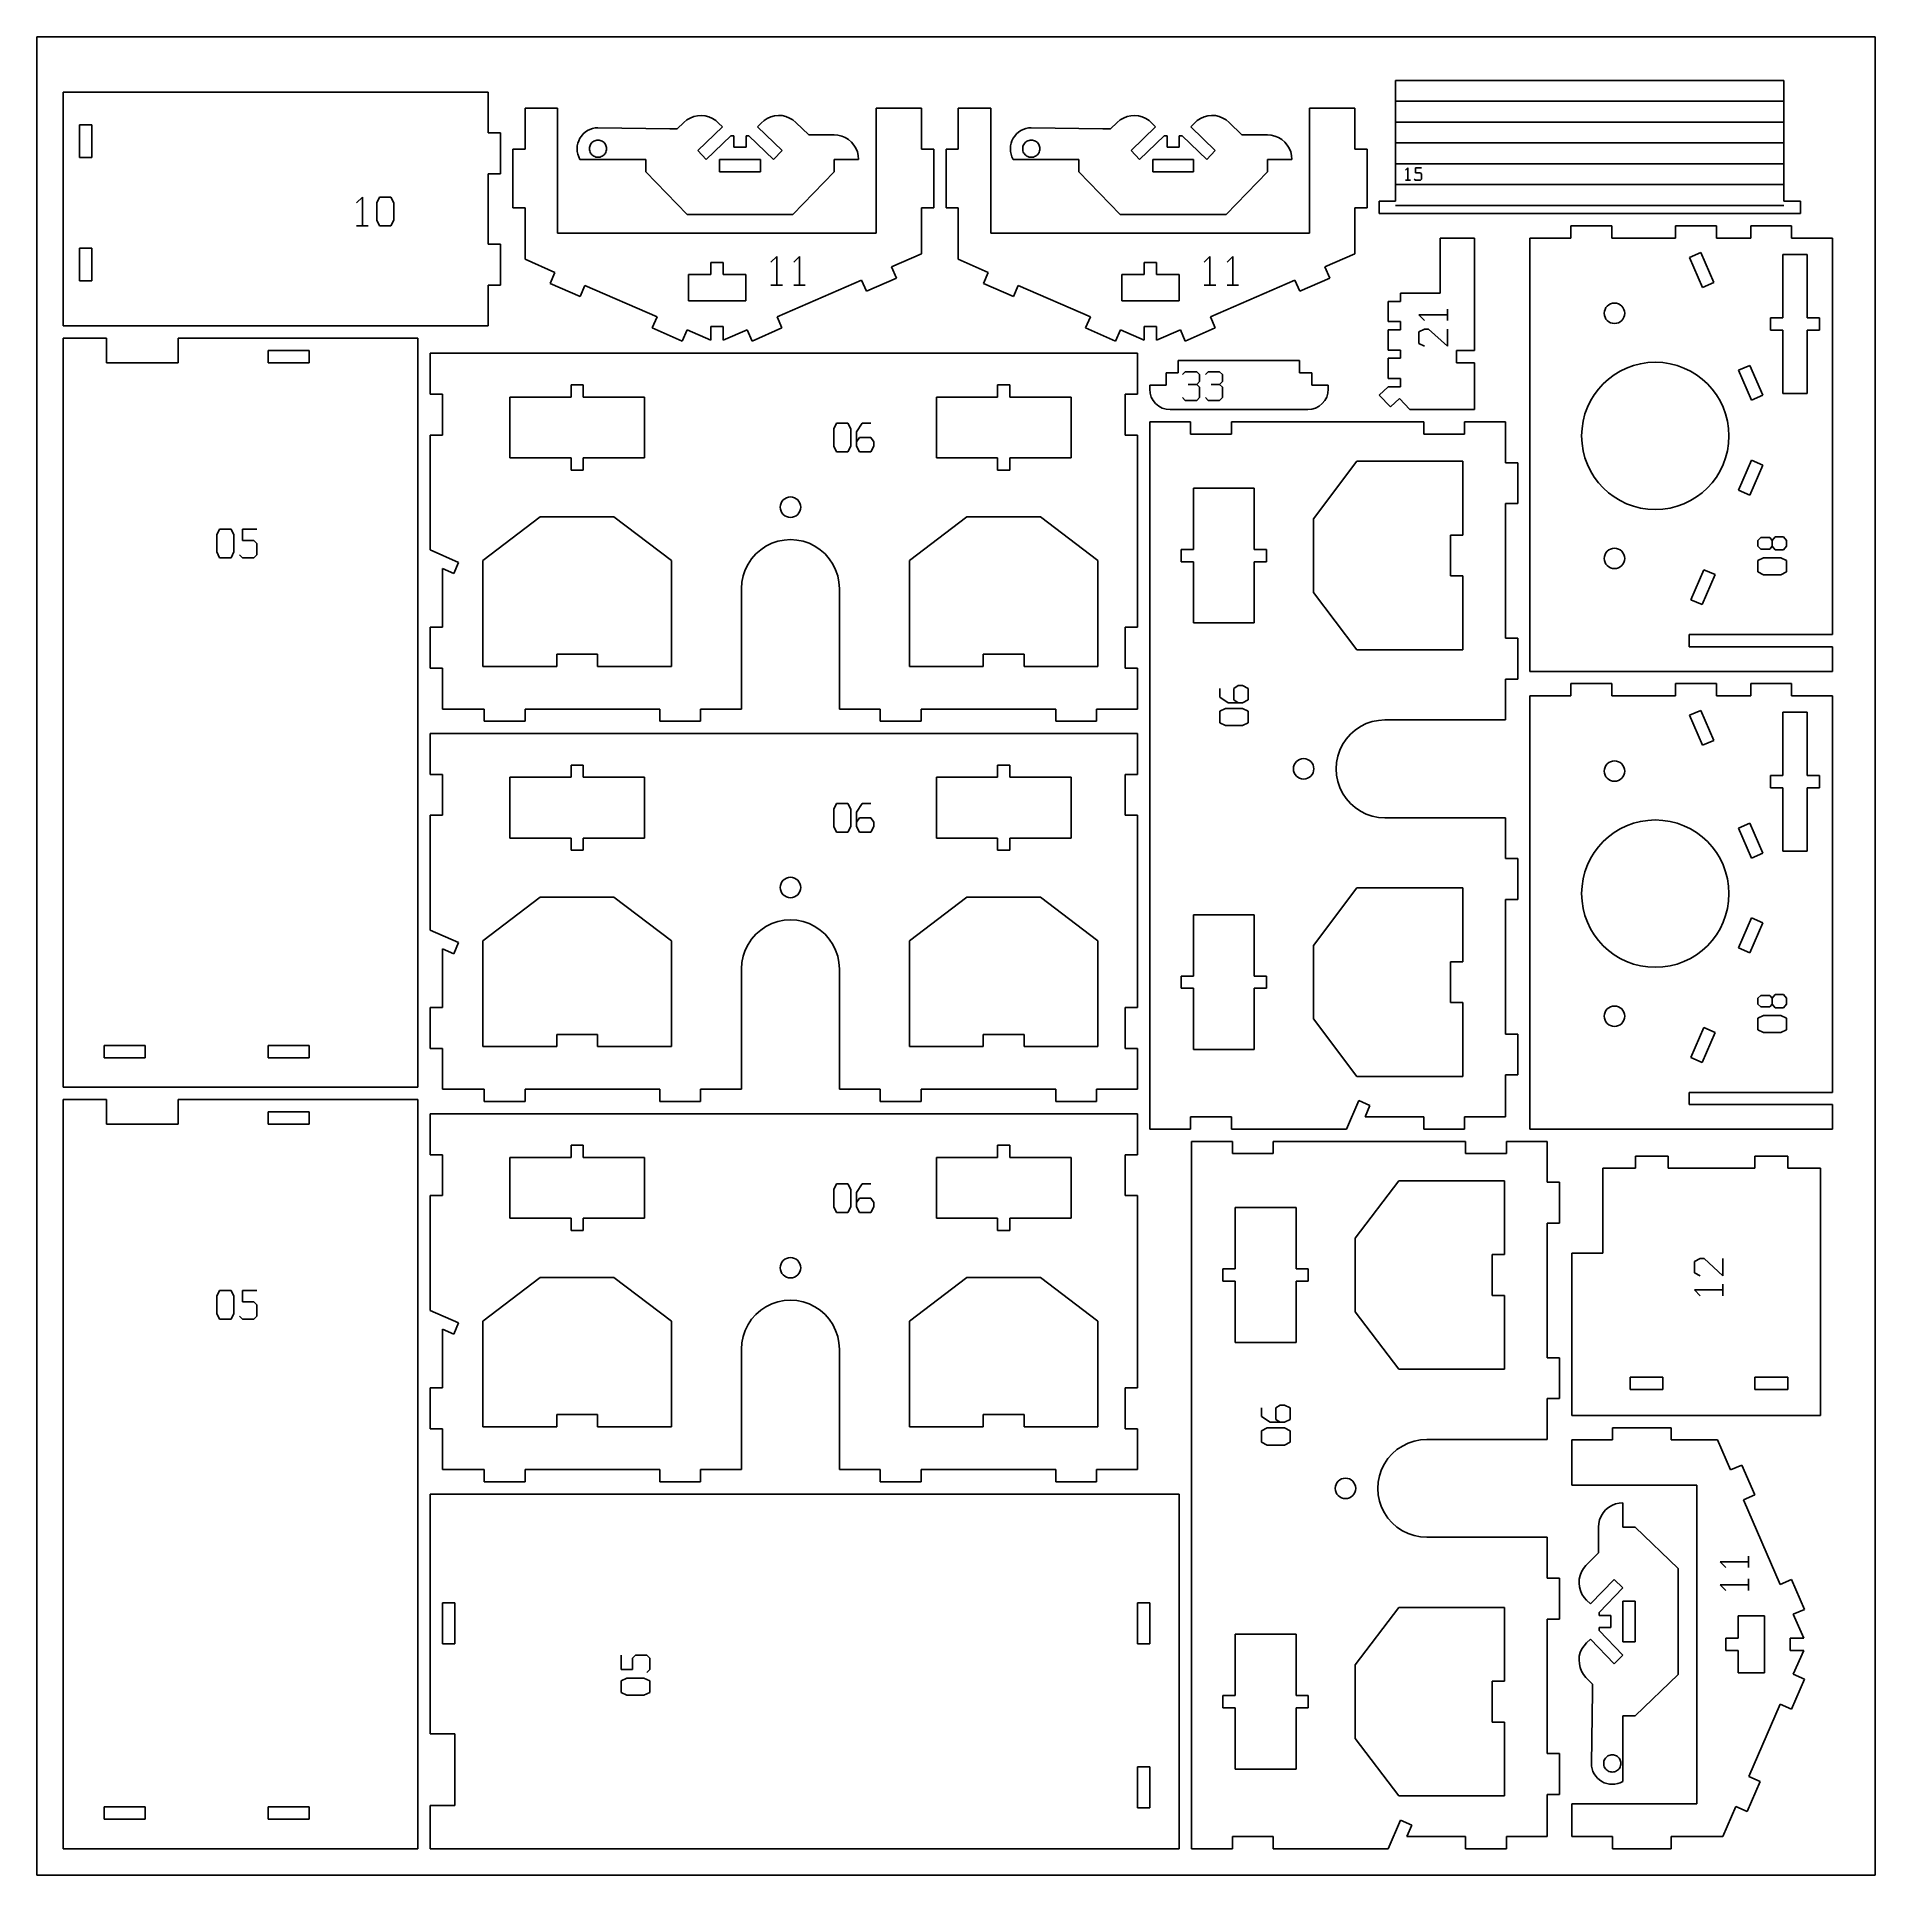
# Model space of a CAD drawing. Header units: millimetres. Extents: x 0 to 450, y 0 to 450.
import ezdxf

# ---------------------------------------------------------------- set-up
doc = ezdxf.new("R2010")
doc.units = ezdxf.units.MM
for name, color, linetype in [('CUT', 1, 'Continuous'), ('ENGRAVE', 5, 'Continuous'), ('SHEET', 8, 'Continuous')]:
    doc.layers.add(name, color=color, linetype=linetype)

msp = doc.modelspace()

# ---------------------------------------------------------------- linework, layer by layer
at = {"layer": 'CUT'}
for p, q in [((427.66, 439.31), (332.61, 439.31)), ((332.61, 439.31), (332.61, 409.73)), ((427.66, 409.73), (427.66, 439.31)), ((6.5, 436.47), (6.5, 379.22)), ((110.5, 436.47), (6.5, 436.47)), ((110.5, 426.46), (110.5, 436.47)), ((119.51, 422.5), (119.51, 432.5)), ((119.51, 432.5), (127.48, 432.5)), ((127.48, 432.5), (127.48, 401.92)), ((205.47, 401.92), (205.47, 432.5)), ((205.47, 432.5), (216.56, 432.5)), ((216.56, 432.5), (216.56, 422.5)), ((225.56, 422.5), (225.56, 432.5)), ((225.56, 432.5), (233.53, 432.5)), ((233.53, 432.5), (233.53, 401.92)), ((311.52, 401.92), (311.52, 432.5)), ((311.52, 432.5), (322.61, 432.5)), ((322.61, 432.5), (322.61, 422.5)), ((332.61, 434.21), (427.66, 434.21)), ((10.45, 420.46), (10.45, 428.47)), ((10.45, 428.47), (13.45, 428.47)), ((13.45, 428.47), (13.45, 420.46)), ((135.41, 427.32), (136.05, 427.54)), ((136.05, 427.54), (136.7, 427.67)), ((136.7, 427.67), (137.37, 427.71)), ((137.37, 427.71), (154.92, 427.44)), ((156.77, 427.44), (158.42, 429.03)), ((158.42, 429.03), (159.14, 429.63)), ((159.14, 429.63), (159.95, 430.11)), ((159.95, 430.11), (160.83, 430.45)), ((160.83, 430.45), (161.75, 430.66)), ((161.75, 430.66), (162.69, 430.71)), ((167.81, 427.95), (161.79, 422.14)), ((162.69, 430.71), (163.63, 430.68)), ((163.63, 430.68), (164.54, 430.43)), ((164.54, 430.43), (165.4, 430.01)), ((165.4, 430.01), (166.2, 429.51)), ((166.2, 429.51), (166.9, 428.88)), ((166.9, 428.88), (167.81, 427.95)), ((176.4, 427.95), (177.31, 428.88)), ((182.42, 422.14), (176.4, 427.95)), ((177.31, 428.88), (178.01, 429.51)), ((178.01, 429.51), (178.81, 430.01)), ((178.81, 430.01), (179.67, 430.39)), ((179.67, 430.39), (180.58, 430.62)), ((180.58, 430.62), (181.52, 430.71)), ((181.52, 430.71), (182.46, 430.71)), ((182.46, 430.71), (183.38, 430.45)), ((183.38, 430.45), (184.26, 430.11)), ((184.26, 430.11), (185.07, 429.63)), ((185.07, 429.63), (185.79, 429.03)), ((185.79, 429.03), (188.95, 425.98)), ((241.47, 427.32), (242.1, 427.54)), ((242.1, 427.54), (242.76, 427.67)), ((242.76, 427.67), (243.42, 427.71)), ((243.42, 427.71), (260.97, 427.44)), ((262.82, 427.44), (264.47, 429.03)), ((264.47, 429.03), (265.2, 429.63)), ((265.2, 429.63), (266.01, 430.11)), ((266.01, 430.11), (266.88, 430.45)), ((266.88, 430.45), (267.8, 430.66)), ((267.8, 430.66), (268.74, 430.71)), ((273.86, 427.95), (267.84, 422.14)), ((268.74, 430.71), (269.68, 430.68)), ((269.68, 430.68), (270.59, 430.43)), ((270.59, 430.43), (271.46, 430.01)), ((271.46, 430.01), (272.25, 429.51)), ((272.25, 429.51), (272.96, 428.88)), ((272.96, 428.88), (273.86, 427.95)), ((282.46, 427.95), (283.36, 428.88)), ((288.47, 422.14), (282.46, 427.95)), ((283.36, 428.88), (284.07, 429.51)), ((284.07, 429.51), (284.86, 430.01)), ((284.86, 430.01), (285.72, 430.39)), ((285.72, 430.39), (286.64, 430.62)), ((286.64, 430.62), (287.57, 430.71)), ((287.57, 430.71), (288.51, 430.71)), ((288.51, 430.71), (289.43, 430.45)), ((289.43, 430.45), (290.31, 430.11)), ((290.31, 430.11), (291.12, 429.63)), ((291.12, 429.63), (291.85, 429.03)), ((291.85, 429.03), (295, 425.98)), ((332.61, 429.12), (427.66, 429.12)), ((113.51, 426.46), (110.5, 426.46)), ((113.51, 416.46), (113.51, 426.46)), ((132.26, 422.6), (132.3, 423.27)), ((132.3, 423.27), (132.43, 423.92)), ((132.43, 423.92), (132.65, 424.55)), ((132.65, 424.55), (132.94, 425.15)), ((132.94, 425.15), (133.32, 425.71)), ((133.32, 425.71), (133.76, 426.21)), ((133.76, 426.21), (134.26, 426.65)), ((134.26, 426.65), (134.82, 427.03)), ((134.82, 427.03), (135.41, 427.32)), ((135.34, 423.14), (135.28, 422.87)), ((135.43, 423.4), (135.34, 423.14)), ((135.55, 423.65), (135.43, 423.4)), ((135.7, 423.88), (135.55, 423.65)), ((135.88, 424.09), (135.7, 423.88)), ((136.09, 424.27), (135.88, 424.09)), ((136.32, 424.42), (136.09, 424.27)), ((136.57, 424.54), (136.32, 424.42)), ((136.83, 424.63), (136.57, 424.54)), ((137.1, 424.7), (136.83, 424.63)), ((137.37, 424.7), (137.1, 424.7)), ((137.64, 424.68), (137.37, 424.7)), ((137.91, 424.63), (137.64, 424.68)), ((138.18, 424.54), (137.91, 424.63)), ((138.42, 424.42), (138.18, 424.54)), ((138.65, 424.27), (138.42, 424.42)), ((138.86, 424.09), (138.65, 424.27)), ((139.04, 423.88), (138.86, 424.09)), ((139.19, 423.65), (139.04, 423.88)), ((139.31, 423.4), (139.19, 423.65)), ((139.4, 423.14), (139.31, 423.4)), ((139.46, 422.87), (139.4, 423.14)), ((154.92, 427.44), (156.77, 427.44)), ((163.87, 419.98), (169.89, 425.79)), ((169.89, 425.79), (170.6, 425.79)), ((170.6, 425.79), (170.6, 422.98)), ((173.61, 422.98), (173.61, 425.79)), ((173.61, 425.79), (174.32, 425.79)), ((174.32, 425.79), (180.34, 419.98)), ((188.95, 425.98), (195.17, 425.98)), ((195.17, 425.98), (196.1, 425.9)), ((196.1, 425.9), (197.02, 425.68)), ((197.02, 425.68), (197.89, 425.32)), ((197.89, 425.32), (198.69, 424.83)), ((198.69, 424.83), (199.41, 424.22)), ((199.41, 424.22), (200.02, 423.5)), ((200.02, 423.5), (200.51, 422.7)), ((238.31, 422.6), (238.36, 423.27)), ((238.36, 423.27), (238.49, 423.92)), ((238.49, 423.92), (238.7, 424.55)), ((238.7, 424.55), (239, 425.15)), ((239, 425.15), (239.37, 425.71)), ((239.37, 425.71), (239.81, 426.21)), ((239.81, 426.21), (240.31, 426.65)), ((240.31, 426.65), (240.87, 427.03)), ((240.87, 427.03), (241.47, 427.32)), ((241.39, 423.14), (241.34, 422.87)), ((241.48, 423.4), (241.39, 423.14)), ((241.6, 423.65), (241.48, 423.4)), ((241.75, 423.88), (241.6, 423.65)), ((241.94, 424.09), (241.75, 423.88)), ((242.14, 424.27), (241.94, 424.09)), ((242.37, 424.42), (242.14, 424.27)), ((242.62, 424.54), (242.37, 424.42)), ((242.88, 424.63), (242.62, 424.54)), ((243.15, 424.7), (242.88, 424.63)), ((243.42, 424.7), (243.15, 424.7)), ((243.7, 424.68), (243.42, 424.7)), ((243.97, 424.63), (243.7, 424.68)), ((244.23, 424.54), (243.97, 424.63)), ((244.48, 424.42), (244.23, 424.54)), ((244.7, 424.27), (244.48, 424.42)), ((244.91, 424.09), (244.7, 424.27)), ((245.09, 423.88), (244.91, 424.09)), ((245.25, 423.65), (245.09, 423.88)), ((245.37, 423.4), (245.25, 423.65)), ((245.46, 423.14), (245.37, 423.4)), ((245.51, 422.87), (245.46, 423.14)), ((260.97, 427.44), (262.82, 427.44)), ((269.93, 419.98), (275.94, 425.79)), ((275.94, 425.79), (276.66, 425.79)), ((276.66, 425.79), (276.66, 422.98)), ((279.66, 422.98), (279.66, 425.79)), ((279.66, 425.79), (280.37, 425.79)), ((280.37, 425.79), (286.39, 419.98)), ((295, 425.98), (301.22, 425.98)), ((301.22, 425.98), (302.16, 425.9)), ((302.16, 425.9), (303.07, 425.68)), ((303.07, 425.68), (303.94, 425.32)), ((303.94, 425.32), (304.75, 424.83)), ((304.75, 424.83), (305.46, 424.22)), ((305.46, 424.22), (306.07, 423.5)), ((306.07, 423.5), (306.57, 422.7)), ((332.61, 424.02), (427.66, 424.02)), ((13.45, 420.46), (10.45, 420.46)), ((116.51, 408.15), (116.51, 422.5)), ((116.51, 422.5), (119.51, 422.5)), ((132.3, 421.93), (132.26, 422.6)), ((132.43, 421.28), (132.3, 421.93)), ((132.65, 420.64), (132.43, 421.28)), ((132.94, 419.98), (132.65, 420.64)), ((132.99, 419.98), (132.94, 419.98)), ((149.05, 419.98), (132.99, 419.98)), ((135.28, 422.87), (135.27, 422.6)), ((135.27, 422.6), (135.28, 422.32)), ((135.28, 422.32), (135.34, 422.05)), ((135.34, 422.05), (135.43, 421.79)), ((135.43, 421.79), (135.55, 421.55)), ((135.55, 421.55), (135.7, 421.32)), ((135.7, 421.32), (135.88, 421.11)), ((135.88, 421.11), (136.09, 420.93)), ((136.09, 420.93), (136.32, 420.78)), ((136.32, 420.78), (136.57, 420.66)), ((136.57, 420.66), (136.83, 420.57)), ((136.83, 420.57), (137.1, 420.51)), ((137.1, 420.51), (137.37, 420.5)), ((137.37, 420.5), (137.64, 420.5)), ((137.64, 420.5), (137.91, 420.55)), ((137.91, 420.55), (138.18, 420.66)), ((138.18, 420.66), (138.42, 420.78)), ((138.42, 420.78), (138.65, 420.93)), ((138.65, 420.93), (138.86, 421.11)), ((138.86, 421.11), (139.04, 421.32)), ((139.04, 421.32), (139.19, 421.55)), ((139.19, 421.55), (139.31, 421.79)), ((139.31, 421.79), (139.4, 422.05)), ((139.4, 422.05), (139.46, 422.32)), ((139.47, 422.6), (139.46, 422.87)), ((139.46, 422.32), (139.47, 422.6)), ((149.05, 416.98), (149.05, 419.98)), ((161.79, 422.14), (163.87, 419.98)), ((167.1, 419.98), (167.1, 416.98)), ((177.11, 419.98), (167.1, 419.98)), ((170.6, 422.98), (173.61, 422.98)), ((177.11, 416.98), (177.11, 419.98)), ((180.34, 419.98), (182.42, 422.14)), ((195.17, 419.98), (195.17, 416.98)), ((201.17, 419.98), (195.17, 419.98)), ((200.51, 422.7), (200.87, 421.83)), ((200.87, 421.83), (201.09, 420.92)), ((201.09, 420.92), (201.17, 419.98)), ((216.56, 422.5), (219.56, 422.5)), ((219.56, 422.5), (219.56, 408.15)), ((222.56, 408.15), (222.56, 422.5)), ((222.56, 422.5), (225.56, 422.5)), ((238.36, 421.93), (238.31, 422.6)), ((238.49, 421.28), (238.36, 421.93)), ((238.7, 420.64), (238.49, 421.28)), ((239, 419.98), (238.7, 420.64)), ((239.04, 419.98), (239, 419.98)), ((255.1, 419.98), (239.04, 419.98)), ((241.34, 422.87), (241.32, 422.6)), ((241.32, 422.6), (241.34, 422.32)), ((241.34, 422.32), (241.39, 422.05)), ((241.39, 422.05), (241.48, 421.79)), ((241.48, 421.79), (241.6, 421.55)), ((241.6, 421.55), (241.75, 421.32)), ((241.75, 421.32), (241.94, 421.11)), ((241.94, 421.11), (242.14, 420.93)), ((242.14, 420.93), (242.37, 420.78)), ((242.37, 420.78), (242.62, 420.66)), ((242.62, 420.66), (242.88, 420.57)), ((242.88, 420.57), (243.15, 420.51)), ((243.15, 420.51), (243.42, 420.5)), ((243.42, 420.5), (243.7, 420.5)), ((243.7, 420.5), (243.96, 420.55)), ((243.96, 420.55), (244.23, 420.66)), ((244.23, 420.66), (244.48, 420.78)), ((244.48, 420.78), (244.7, 420.93)), ((244.7, 420.93), (244.91, 421.11)), ((244.91, 421.11), (245.09, 421.32)), ((245.09, 421.32), (245.25, 421.55)), ((245.25, 421.55), (245.37, 421.79)), ((245.37, 421.79), (245.46, 422.05)), ((245.46, 422.05), (245.51, 422.32)), ((245.53, 422.6), (245.51, 422.87)), ((245.51, 422.32), (245.53, 422.6)), ((255.1, 416.98), (255.1, 419.98)), ((267.84, 422.14), (269.93, 419.98)), ((273.16, 419.98), (273.16, 416.98)), ((283.16, 419.98), (273.16, 419.98)), ((276.66, 422.98), (279.66, 422.98)), ((283.16, 416.98), (283.16, 419.98)), ((286.39, 419.98), (288.47, 422.14)), ((301.22, 419.98), (301.22, 416.98)), ((307.22, 419.98), (301.22, 419.98)), ((306.57, 422.7), (306.93, 421.83)), ((306.93, 421.83), (307.15, 420.92)), ((307.15, 420.92), (307.22, 419.98)), ((322.61, 422.5), (325.61, 422.5)), ((325.61, 422.5), (325.61, 408.15)), ((332.61, 418.92), (427.66, 418.92)), ((110.5, 399.22), (110.5, 416.46)), ((110.5, 416.46), (113.51, 416.46)), ((159.16, 406.5), (149.05, 416.98)), ((167.1, 416.98), (177.11, 416.98)), ((195.17, 416.98), (185.05, 406.5)), ((265.22, 406.5), (255.1, 416.98)), ((273.16, 416.98), (283.16, 416.98)), ((301.22, 416.98), (291.1, 406.5)), ((332.61, 409.73), (328.61, 409.73)), ((328.61, 409.73), (328.61, 406.73)), ((332.61, 413.83), (427.66, 413.83)), ((431.67, 409.73), (427.66, 409.73)), ((431.67, 406.73), (431.67, 409.73)), ((119.51, 408.15), (116.51, 408.15)), ((119.51, 395.53), (119.51, 408.15)), ((185.05, 406.5), (159.16, 406.5)), ((216.56, 408.15), (216.56, 396.84)), ((219.56, 408.15), (216.56, 408.15)), ((225.56, 408.15), (222.56, 408.15)), ((225.56, 395.53), (225.56, 408.15)), ((291.1, 406.5), (265.22, 406.5)), ((322.61, 408.15), (322.61, 396.84)), ((325.61, 408.15), (322.61, 408.15)), ((328.61, 406.73), (431.67, 406.73)), ((332.61, 408.73), (427.66, 408.73)), ((127.48, 401.92), (205.47, 401.92)), ((233.53, 401.92), (311.52, 401.92)), ((343.54, 400.69), (351.91, 400.69)), ((343.54, 387.24), (343.54, 400.69)), ((351.91, 400.69), (351.91, 373.21)), ((365.49, 400.73), (375.49, 400.73)), ((365.49, 294.67), (365.49, 400.73)), ((375.49, 403.73), (385.49, 403.73)), ((375.49, 400.73), (375.49, 403.73)), ((385.49, 403.73), (385.49, 400.73)), ((385.49, 400.73), (401.15, 400.73)), ((401.15, 403.73), (411.15, 403.73)), ((401.15, 400.73), (401.15, 403.73)), ((411.15, 403.73), (411.15, 400.73)), ((411.15, 400.73), (419.53, 400.73)), ((419.53, 403.73), (429.54, 403.73)), ((419.53, 400.73), (419.53, 403.73)), ((429.54, 403.73), (429.54, 400.73)), ((429.54, 400.73), (439.54, 400.73)), ((439.54, 400.73), (439.54, 303.67)), ((10.45, 390.22), (10.45, 398.22)), ((10.45, 398.22), (13.45, 398.22)), ((13.45, 398.22), (13.45, 390.22)), ((113.51, 399.22), (110.5, 399.22)), ((113.51, 389.22), (113.51, 399.22)), ((216.56, 396.84), (209.22, 393.65)), ((322.61, 396.84), (315.27, 393.65)), ((407.28, 397.16), (404.53, 395.97)), ((410.47, 389.82), (407.28, 397.16)), ((433.32, 396.73), (427.36, 396.73)), ((427.36, 396.73), (427.36, 381.2)), ((433.32, 381.2), (433.32, 396.73)), ((126.84, 392.34), (119.51, 395.53)), ((125.65, 389.59), (126.84, 392.34)), ((159.53, 391.78), (159.53, 385.35)), ((165.03, 391.78), (159.53, 391.78)), ((165.03, 394.78), (165.03, 391.78)), ((168.03, 394.78), (165.03, 394.78)), ((168.03, 391.78), (168.03, 394.78)), ((173.53, 391.78), (168.03, 391.78)), ((173.53, 385.35), (173.53, 391.78)), ((209.22, 393.65), (210.42, 390.9)), ((232.9, 392.34), (225.56, 395.53)), ((231.7, 389.59), (232.9, 392.34)), ((265.58, 391.78), (265.58, 385.35)), ((271.08, 391.78), (265.58, 391.78)), ((271.08, 394.78), (271.08, 391.78)), ((274.08, 394.78), (271.08, 394.78)), ((274.08, 391.78), (274.08, 394.78)), ((279.59, 391.78), (274.08, 391.78)), ((279.59, 385.35), (279.59, 391.78)), ((315.27, 393.65), (316.47, 390.9)), ((404.53, 395.97), (407.72, 388.63)), ((13.45, 390.22), (10.45, 390.22)), ((110.5, 379.22), (110.5, 389.22)), ((110.5, 389.22), (113.51, 389.22)), ((132.99, 386.4), (125.65, 389.59)), ((134.18, 389.15), (132.99, 386.4)), ((151.86, 381.47), (134.18, 389.15)), ((201.88, 390.46), (181.21, 381.47)), ((203.08, 387.71), (201.88, 390.46)), ((210.42, 390.9), (203.08, 387.71)), ((239.04, 386.4), (231.7, 389.59)), ((240.23, 389.15), (239.04, 386.4)), ((257.91, 381.47), (240.23, 389.15)), ((307.94, 390.46), (287.26, 381.47)), ((309.13, 387.71), (307.94, 390.46)), ((316.47, 390.9), (309.13, 387.71)), ((333.79, 387.24), (343.54, 387.24)), ((333.79, 385.24), (333.79, 387.24)), ((407.72, 388.63), (410.47, 389.82)), ((159.53, 385.35), (173.53, 385.35)), ((265.58, 385.35), (279.59, 385.35)), ((330.79, 385.24), (333.79, 385.24)), ((330.79, 380.28), (330.79, 385.24)), ((6.5, 379.22), (110.5, 379.22)), ((150.66, 378.72), (151.86, 381.47)), ((158, 375.53), (150.66, 378.72)), ((159.19, 378.28), (158, 375.53)), ((165.03, 375.74), (159.19, 378.28)), ((165.03, 379.09), (165.03, 375.74)), ((168.03, 379.09), (165.03, 379.09)), ((168.03, 375.74), (168.03, 379.09)), ((173.87, 378.28), (168.03, 375.74)), ((175.07, 375.53), (173.87, 378.28)), ((182.4, 378.72), (175.07, 375.53)), ((181.21, 381.47), (182.4, 378.72)), ((256.71, 378.72), (257.91, 381.47)), ((264.05, 375.53), (256.71, 378.72)), ((265.25, 378.28), (264.05, 375.53)), ((271.08, 375.74), (265.25, 378.28)), ((271.08, 379.09), (271.08, 375.74)), ((274.08, 379.09), (271.08, 379.09)), ((274.08, 375.74), (274.08, 379.09)), ((279.92, 378.28), (274.08, 375.74)), ((281.12, 375.53), (279.92, 378.28)), ((288.46, 378.72), (281.12, 375.53)), ((287.26, 381.47), (288.46, 378.72)), ((333.79, 380.28), (330.79, 380.28)), ((330.79, 378.28), (333.79, 378.28)), ((330.79, 373.31), (330.79, 378.28)), ((333.79, 378.28), (333.79, 380.28)), ((427.36, 381.2), (424.36, 381.2)), ((424.36, 381.2), (424.36, 378.2)), ((424.36, 378.2), (427.36, 378.2)), ((427.36, 378.2), (427.36, 362.68)), ((436.32, 381.2), (433.32, 381.2)), ((433.32, 378.2), (436.32, 378.2)), ((433.32, 362.68), (433.32, 378.2)), ((436.32, 378.2), (436.32, 381.2)), ((6.5, 376.22), (6.5, 192.86)), ((17.08, 376.22), (6.5, 376.22)), ((17.08, 370.22), (17.08, 376.22)), ((34.57, 376.22), (34.57, 370.22)), ((93.29, 376.22), (34.57, 376.22)), ((93.29, 192.86), (93.29, 376.22)), ((34.57, 370.22), (17.08, 370.22)), ((56.67, 370.22), (56.67, 373.22)), ((56.67, 373.22), (66.67, 373.22)), ((66.67, 370.22), (56.67, 370.22)), ((66.67, 373.22), (66.67, 370.22)), ((96.29, 372.53), (96.29, 362.53)), ((269.41, 372.53), (96.29, 372.53)), ((269.41, 362.53), (269.41, 372.53)), ((309.11, 370.74), (279.41, 370.74)), ((279.41, 370.74), (279.41, 367.74)), ((309.11, 367.74), (309.11, 370.74)), ((333.79, 373.31), (330.79, 373.31)), ((330.79, 371.31), (333.79, 371.31)), ((330.79, 366.35), (330.79, 371.31)), ((333.79, 371.31), (333.79, 373.31)), ((351.91, 373.21), (347.54, 373.21)), ((347.54, 373.21), (347.54, 370.21)), ((347.54, 370.21), (351.91, 370.21)), ((351.91, 370.21), (351.91, 358.74)), ((419.27, 369.57), (416.52, 368.38)), ((422.46, 362.24), (419.27, 369.57)), ((130.77, 361.82), (130.77, 364.82)), ((130.77, 364.82), (133.77, 364.82)), ((133.77, 364.82), (133.77, 361.82)), ((235.19, 361.82), (235.19, 364.82)), ((235.19, 364.82), (238.19, 364.82)), ((238.19, 364.82), (238.19, 361.82)), ((276.41, 364.74), (272.41, 364.74)), ((272.41, 364.74), (272.41, 363.74)), ((279.41, 367.74), (276.41, 367.74)), ((276.41, 367.74), (276.41, 364.74)), ((312.11, 367.74), (309.11, 367.74)), ((312.11, 364.74), (312.11, 367.74)), ((316.11, 364.74), (312.11, 364.74)), ((316.11, 363.74), (316.11, 364.74)), ((333.79, 366.35), (330.79, 366.35)), ((333.79, 364.35), (333.79, 366.35)), ((416.52, 368.38), (419.71, 361.04)), ((96.29, 362.53), (99.29, 362.53)), ((99.29, 362.53), (99.29, 352.52)), ((115.77, 346.95), (115.77, 361.82)), ((115.77, 361.82), (130.77, 361.82)), ((133.77, 361.82), (148.77, 361.82)), ((148.77, 361.82), (148.77, 346.95)), ((220.19, 346.95), (220.19, 361.82)), ((220.19, 361.82), (235.19, 361.82)), ((238.19, 361.82), (253.19, 361.82)), ((253.19, 361.82), (253.19, 346.95)), ((266.41, 352.52), (266.41, 362.53)), ((266.41, 362.53), (269.41, 362.53)), ((272.41, 363.74), (272.5, 362.76)), ((272.5, 362.76), (272.79, 361.82)), ((272.79, 361.82), (273.25, 360.96)), ((273.25, 360.96), (273.87, 360.2)), ((273.87, 360.2), (274.63, 359.58)), ((313.89, 359.58), (314.65, 360.2)), ((314.65, 360.2), (315.27, 360.96)), ((315.27, 360.96), (315.73, 361.82)), ((315.73, 361.82), (316.02, 362.76)), ((316.02, 362.76), (316.11, 363.74)), ((328.61, 362.29), (330.79, 364.35)), ((331.36, 359.38), (328.61, 362.29)), ((330.79, 364.35), (333.79, 364.35)), ((333.54, 361.45), (331.36, 359.38)), ((336.1, 358.74), (333.54, 361.45)), ((419.71, 361.04), (422.46, 362.24)), ((427.36, 362.68), (433.32, 362.68)), ((282.41, 355.74), (272.41, 355.74)), ((272.41, 355.74), (272.41, 182.62)), ((274.63, 359.58), (275.5, 359.12)), ((275.5, 359.12), (276.43, 358.83)), ((276.43, 358.83), (277.41, 358.74)), ((277.41, 358.74), (311.11, 358.74)), ((282.41, 352.74), (282.41, 355.74)), ((339.48, 355.74), (292.41, 355.74)), ((292.41, 355.74), (292.41, 352.74)), ((311.11, 358.74), (312.09, 358.83)), ((312.09, 358.83), (313.03, 359.12)), ((313.03, 359.12), (313.89, 359.58)), ((351.91, 358.74), (336.1, 358.74)), ((339.48, 352.74), (339.48, 355.74)), ((359.49, 355.74), (349.49, 355.74)), ((349.49, 355.74), (349.49, 352.74)), ((359.49, 345.73), (359.49, 355.74)), ((96.29, 352.52), (96.29, 324.39)), ((99.29, 352.52), (96.29, 352.52)), ((269.41, 352.52), (266.41, 352.52)), ((269.41, 305.45), (269.41, 352.52)), ((292.41, 352.74), (282.41, 352.74)), ((349.49, 352.74), (339.48, 352.74)), ((130.77, 346.95), (115.77, 346.95)), ((130.77, 343.95), (130.77, 346.95)), ((133.77, 346.95), (133.77, 343.95)), ((148.77, 346.95), (133.77, 346.95)), ((235.19, 346.95), (220.19, 346.95)), ((235.19, 343.95), (235.19, 346.95)), ((238.19, 346.95), (238.19, 343.95)), ((253.19, 346.95), (238.19, 346.95)), ((133.77, 343.95), (130.77, 343.95)), ((238.19, 343.95), (235.19, 343.95)), ((312.47, 332.03), (323.15, 346.08)), ((323.15, 346.08), (349.03, 346.08)), ((349.03, 346.08), (349.03, 328.02)), ((362.49, 345.73), (359.49, 345.73)), ((362.49, 335.73), (362.49, 345.73)), ((419.71, 346.36), (416.52, 339.03)), ((419.27, 337.83), (422.46, 345.17)), ((422.46, 345.17), (419.71, 346.36)), ((283.11, 339.52), (297.99, 339.52)), ((283.11, 324.52), (283.11, 339.52)), ((297.99, 339.52), (297.99, 324.52)), ((416.52, 339.03), (419.27, 337.83)), ((359.49, 335.73), (362.49, 335.73)), ((359.49, 302.79), (359.49, 335.73)), ((109.21, 321.79), (123.25, 332.47)), ((123.25, 332.47), (141.28, 332.47)), ((141.28, 332.47), (155.33, 321.79)), ((213.63, 321.79), (227.68, 332.47)), ((227.68, 332.47), (245.71, 332.47)), ((245.71, 332.47), (259.75, 321.79)), ((312.47, 314), (312.47, 332.03)), ((96.29, 324.39), (103.26, 321.35)), ((176.01, 323.41), (177.19, 324.44)), ((177.19, 324.44), (178.49, 325.31)), ((178.49, 325.31), (179.9, 326.01)), ((179.9, 326.01), (181.38, 326.51)), ((181.38, 326.51), (182.92, 326.82)), ((182.92, 326.82), (184.48, 326.92)), ((184.48, 326.92), (186.04, 326.82)), ((186.04, 326.82), (187.58, 326.51)), ((187.58, 326.51), (189.06, 326.01)), ((189.06, 326.01), (190.47, 325.31)), ((190.47, 325.31), (191.77, 324.44)), ((191.77, 324.44), (192.95, 323.41)), ((280.11, 324.52), (283.11, 324.52)), ((280.11, 321.52), (280.11, 324.52)), ((297.99, 324.52), (300.99, 324.52)), ((300.99, 324.52), (300.99, 321.52)), ((349.03, 328.02), (346.03, 328.02)), ((346.03, 328.02), (346.03, 318.02)), ((99.29, 319.81), (99.29, 305.45)), ((102.07, 318.6), (99.29, 319.81)), ((103.26, 321.35), (102.07, 318.6)), ((109.21, 295.9), (109.21, 321.79)), ((155.33, 321.79), (155.33, 295.9)), ((172.91, 318.04), (173.42, 319.53)), ((173.42, 319.53), (174.11, 320.93)), ((174.11, 320.93), (174.98, 322.23)), ((174.98, 322.23), (176.01, 323.41)), ((192.95, 323.41), (193.98, 322.23)), ((193.98, 322.23), (194.85, 320.93)), ((194.85, 320.93), (195.54, 319.53)), ((195.54, 319.53), (196.05, 318.04)), ((213.63, 295.9), (213.63, 321.79)), ((259.75, 321.79), (259.75, 295.9)), ((283.11, 321.52), (280.11, 321.52)), ((283.11, 306.51), (283.11, 321.52)), ((300.99, 321.52), (297.99, 321.52)), ((297.99, 321.52), (297.99, 306.51)), ((408.05, 319.55), (404.86, 312.21)), ((410.8, 318.35), (408.05, 319.55)), ((172.5, 314.94), (172.61, 316.51)), ((172.61, 316.51), (172.91, 318.04)), ((196.05, 318.04), (196.35, 316.51)), ((196.35, 316.51), (196.46, 314.94)), ((346.03, 318.02), (349.03, 318.02)), ((349.03, 318.02), (349.03, 299.96)), ((407.61, 311.01), (410.8, 318.35)), ((172.5, 285.45), (172.5, 314.94)), ((196.46, 314.94), (196.46, 285.45)), ((323.15, 299.96), (312.47, 314)), ((404.86, 312.21), (407.61, 311.01)), ((297.99, 306.51), (283.11, 306.51)), ((96.29, 305.45), (96.29, 295.45)), ((99.29, 305.45), (96.29, 305.45)), ((266.41, 295.45), (266.41, 305.45)), ((266.41, 305.45), (269.41, 305.45)), ((362.49, 302.79), (359.49, 302.79)), ((362.49, 292.78), (362.49, 302.79)), ((439.54, 303.67), (404.42, 303.67)), ((404.42, 303.67), (404.42, 300.67)), ((127.27, 298.9), (127.27, 295.9)), ((137.27, 298.9), (127.27, 298.9)), ((137.27, 295.9), (137.27, 298.9)), ((231.69, 298.9), (231.69, 295.9)), ((241.69, 298.9), (231.69, 298.9)), ((241.69, 295.9), (241.69, 298.9)), ((349.03, 299.96), (323.15, 299.96)), ((404.42, 300.67), (439.54, 300.67)), ((439.54, 300.67), (439.54, 294.67)), ((96.29, 295.45), (99.29, 295.45)), ((99.29, 295.45), (99.29, 285.45)), ((127.27, 295.9), (109.21, 295.9)), ((155.33, 295.9), (137.27, 295.9)), ((231.69, 295.9), (213.63, 295.9)), ((259.75, 295.9), (241.69, 295.9)), ((269.41, 295.45), (266.41, 295.45)), ((269.41, 285.45), (269.41, 295.45)), ((359.49, 292.78), (362.49, 292.78)), ((359.49, 282.78), (359.49, 292.78)), ((439.54, 294.67), (365.49, 294.67)), ((365.49, 288.67), (375.49, 288.67)), ((365.49, 182.62), (365.49, 288.67)), ((375.49, 291.67), (385.49, 291.67)), ((375.49, 288.67), (375.49, 291.67)), ((385.49, 291.67), (385.49, 288.67)), ((385.49, 288.67), (401.15, 288.67)), ((401.15, 291.67), (411.15, 291.67)), ((401.15, 288.67), (401.15, 291.67)), ((411.15, 291.67), (411.15, 288.67)), ((411.15, 288.67), (419.53, 288.67)), ((419.53, 291.67), (429.54, 291.67)), ((419.53, 288.67), (419.53, 291.67)), ((429.54, 291.67), (429.54, 288.67)), ((429.54, 288.67), (439.54, 288.67)), ((439.54, 288.67), (439.54, 191.62)), ((99.29, 285.45), (109.55, 285.45)), ((109.55, 285.45), (109.55, 282.45)), ((119.56, 282.45), (119.56, 285.45)), ((119.56, 285.45), (152.5, 285.45)), ((152.5, 285.45), (152.5, 282.45)), ((162.5, 282.45), (162.5, 285.45)), ((162.5, 285.45), (172.5, 285.45)), ((196.46, 285.45), (206.46, 285.45)), ((206.46, 285.45), (206.46, 282.45)), ((216.46, 282.45), (216.46, 285.45)), ((216.46, 285.45), (249.41, 285.45)), ((249.41, 285.45), (249.41, 282.45)), ((259.41, 282.45), (259.41, 285.45)), ((259.41, 285.45), (269.41, 285.45)), ((407.28, 285.11), (404.53, 283.91)), ((404.53, 283.91), (407.72, 276.57)), ((410.47, 277.77), (407.28, 285.11)), ((433.32, 284.67), (427.36, 284.67)), ((427.36, 284.67), (427.36, 269.15)), ((433.32, 269.15), (433.32, 284.67)), ((96.29, 279.45), (96.29, 269.45)), ((269.41, 279.45), (96.29, 279.45)), ((109.55, 282.45), (119.56, 282.45)), ((152.5, 282.45), (162.5, 282.45)), ((206.46, 282.45), (216.46, 282.45)), ((249.41, 282.45), (259.41, 282.45)), ((269.41, 269.45), (269.41, 279.45)), ((320.49, 278.1), (321.53, 279.27)), ((321.53, 279.27), (322.7, 280.31)), ((322.7, 280.31), (324.01, 281.18)), ((324.01, 281.18), (325.41, 281.87)), ((325.41, 281.87), (326.89, 282.37)), ((326.89, 282.37), (328.43, 282.68)), ((328.43, 282.68), (329.99, 282.78)), ((329.99, 282.78), (359.49, 282.78)), ((318.43, 273.91), (318.93, 275.39)), ((318.93, 275.39), (319.62, 276.79)), ((319.62, 276.79), (320.49, 278.1)), ((407.72, 276.57), (410.47, 277.77)), ((130.77, 268.74), (130.77, 271.75)), ((130.77, 271.75), (133.77, 271.75)), ((133.77, 271.75), (133.77, 268.74)), ((235.19, 268.74), (235.19, 271.75)), ((235.19, 271.75), (238.19, 271.75)), ((238.19, 271.75), (238.19, 268.74)), ((318.02, 270.81), (318.12, 272.37)), ((318.12, 269.24), (318.02, 270.81)), ((318.12, 272.37), (318.43, 273.91)), ((96.29, 269.45), (99.29, 269.45)), ((99.29, 269.45), (99.29, 259.44)), ((115.77, 253.87), (115.77, 268.74)), ((115.77, 268.74), (130.77, 268.74)), ((133.77, 268.74), (148.77, 268.74)), ((148.77, 268.74), (148.77, 253.87)), ((220.19, 253.87), (220.19, 268.74)), ((220.19, 268.74), (235.19, 268.74)), ((238.19, 268.74), (253.19, 268.74)), ((253.19, 268.74), (253.19, 253.87)), ((266.41, 259.44), (266.41, 269.45)), ((266.41, 269.45), (269.41, 269.45)), ((318.43, 267.71), (318.12, 269.24)), ((318.93, 266.22), (318.43, 267.71)), ((319.62, 264.82), (318.93, 266.22)), ((427.36, 269.15), (424.36, 269.15)), ((424.36, 269.15), (424.36, 266.15)), ((424.36, 266.15), (427.36, 266.15)), ((427.36, 266.15), (427.36, 250.63)), ((436.32, 269.15), (433.32, 269.15)), ((433.32, 266.15), (436.32, 266.15)), ((433.32, 250.63), (433.32, 266.15)), ((436.32, 266.15), (436.32, 269.15)), ((320.49, 263.52), (319.62, 264.82)), ((321.53, 262.34), (320.49, 263.52)), ((322.7, 261.31), (321.53, 262.34)), ((324.01, 260.44), (322.7, 261.31)), ((96.29, 259.44), (96.29, 231.31)), ((99.29, 259.44), (96.29, 259.44)), ((269.41, 259.44), (266.41, 259.44)), ((269.41, 212.37), (269.41, 259.44)), ((325.41, 259.74), (324.01, 260.44)), ((326.89, 259.24), (325.41, 259.74)), ((328.43, 258.93), (326.89, 259.24)), ((329.99, 258.83), (328.43, 258.93)), ((359.49, 258.83), (329.99, 258.83)), ((359.49, 248.83), (359.49, 258.83)), ((419.27, 257.52), (416.52, 256.32)), ((422.46, 250.18), (419.27, 257.52)), ((130.77, 253.87), (115.77, 253.87)), ((130.77, 250.87), (130.77, 253.87)), ((133.77, 253.87), (133.77, 250.87)), ((148.77, 253.87), (133.77, 253.87)), ((235.19, 253.87), (220.19, 253.87)), ((235.19, 250.87), (235.19, 253.87)), ((238.19, 253.87), (238.19, 250.87)), ((253.19, 253.87), (238.19, 253.87)), ((416.52, 256.32), (419.71, 248.98)), ((133.77, 250.87), (130.77, 250.87)), ((238.19, 250.87), (235.19, 250.87)), ((362.49, 248.83), (359.49, 248.83)), ((362.49, 238.83), (362.49, 248.83)), ((419.71, 248.98), (422.46, 250.18)), ((427.36, 250.63), (433.32, 250.63)), ((109.21, 228.71), (123.25, 239.39)), ((123.25, 239.39), (141.28, 239.39)), ((141.28, 239.39), (155.33, 228.71)), ((213.63, 228.71), (227.68, 239.39)), ((227.68, 239.39), (245.71, 239.39)), ((245.71, 239.39), (259.75, 228.71)), ((312.47, 227.61), (323.15, 241.66)), ((323.15, 241.66), (349.03, 241.66)), ((349.03, 241.66), (349.03, 223.6)), ((359.49, 238.83), (362.49, 238.83)), ((359.49, 205.88), (359.49, 238.83)), ((283.11, 235.1), (297.99, 235.1)), ((283.11, 220.1), (283.11, 235.1)), ((297.99, 235.1), (297.99, 220.1)), ((419.71, 234.31), (416.52, 226.97)), ((422.46, 233.11), (419.71, 234.31)), ((96.29, 231.31), (103.26, 228.28)), ((174.98, 229.15), (176.01, 230.33)), ((176.01, 230.33), (177.19, 231.36)), ((177.19, 231.36), (178.49, 232.23)), ((178.49, 232.23), (179.9, 232.93)), ((179.9, 232.93), (181.38, 233.43)), ((181.38, 233.43), (182.92, 233.74)), ((182.92, 233.74), (184.48, 233.84)), ((184.48, 233.84), (186.04, 233.74)), ((186.04, 233.74), (187.58, 233.43)), ((187.58, 233.43), (189.06, 232.93)), ((189.06, 232.93), (190.47, 232.23)), ((190.47, 232.23), (191.77, 231.36)), ((191.77, 231.36), (192.95, 230.33)), ((192.95, 230.33), (193.98, 229.15)), ((419.27, 225.77), (422.46, 233.11)), ((99.29, 226.73), (99.29, 212.37)), ((102.07, 225.52), (99.29, 226.73)), ((103.26, 228.28), (102.07, 225.52)), ((109.21, 202.82), (109.21, 228.71)), ((155.33, 228.71), (155.33, 202.82)), ((172.91, 224.96), (173.42, 226.45)), ((173.42, 226.45), (174.11, 227.85)), ((174.11, 227.85), (174.98, 229.15)), ((193.98, 229.15), (194.85, 227.85)), ((194.85, 227.85), (195.54, 226.45)), ((195.54, 226.45), (196.05, 224.96)), ((213.63, 202.82), (213.63, 228.71)), ((259.75, 228.71), (259.75, 202.82)), ((312.47, 209.58), (312.47, 227.61)), ((416.52, 226.97), (419.27, 225.77)), ((172.5, 221.86), (172.61, 223.43)), ((172.5, 192.37), (172.5, 221.86)), ((172.61, 223.43), (172.91, 224.96)), ((196.05, 224.96), (196.35, 223.43)), ((196.35, 223.43), (196.46, 221.86)), ((196.46, 221.86), (196.46, 192.37)), ((349.03, 223.6), (346.03, 223.6)), ((346.03, 223.6), (346.03, 213.59)), ((280.11, 220.1), (283.11, 220.1)), ((280.11, 217.1), (280.11, 220.1)), ((283.11, 217.1), (280.11, 217.1)), ((283.11, 202.09), (283.11, 217.1)), ((297.99, 220.1), (300.99, 220.1)), ((300.99, 217.1), (297.99, 217.1)), ((297.99, 217.1), (297.99, 202.09)), ((300.99, 220.1), (300.99, 217.1)), ((96.29, 212.37), (96.29, 202.37)), ((99.29, 212.37), (96.29, 212.37)), ((266.41, 202.37), (266.41, 212.37)), ((266.41, 212.37), (269.41, 212.37)), ((346.03, 213.59), (349.03, 213.59)), ((349.03, 213.59), (349.03, 195.54)), ((323.15, 195.54), (312.47, 209.58)), ((408.05, 207.49), (404.86, 200.15)), ((410.8, 206.3), (408.05, 207.49)), ((16.52, 200.1), (16.52, 203.1)), ((16.52, 203.1), (26.52, 203.1)), ((26.52, 203.1), (26.52, 200.1)), ((56.67, 200.1), (56.67, 203.1)), ((56.67, 203.1), (66.67, 203.1)), ((66.67, 203.1), (66.67, 200.1)), ((127.27, 202.82), (109.21, 202.82)), ((127.27, 205.82), (127.27, 202.82)), ((137.27, 205.82), (127.27, 205.82)), ((137.27, 202.82), (137.27, 205.82)), ((155.33, 202.82), (137.27, 202.82)), ((231.69, 202.82), (213.63, 202.82)), ((231.69, 205.82), (231.69, 202.82)), ((241.69, 205.82), (231.69, 205.82)), ((241.69, 202.82), (241.69, 205.82)), ((259.75, 202.82), (241.69, 202.82)), ((362.49, 205.88), (359.49, 205.88)), ((362.49, 195.88), (362.49, 205.88)), ((407.61, 198.96), (410.8, 206.3)), ((26.52, 200.1), (16.52, 200.1)), ((66.67, 200.1), (56.67, 200.1)), ((96.29, 202.37), (99.29, 202.37)), ((99.29, 202.37), (99.29, 192.37)), ((269.41, 202.37), (266.41, 202.37)), ((269.41, 192.37), (269.41, 202.37)), ((297.99, 202.09), (283.11, 202.09)), ((404.86, 200.15), (407.61, 198.96)), ((349.03, 195.54), (323.15, 195.54)), ((359.49, 195.88), (362.49, 195.88)), ((359.49, 185.62), (359.49, 195.88)), ((6.5, 192.86), (93.29, 192.86)), ((6.5, 189.86), (6.5, 6.5)), ((17.08, 189.86), (6.5, 189.86)), ((17.08, 183.86), (17.08, 189.86)), ((34.57, 189.86), (34.57, 183.86)), ((93.29, 189.86), (34.57, 189.86)), ((93.29, 6.5), (93.29, 189.86)), ((99.29, 192.37), (109.55, 192.37)), ((109.55, 192.37), (109.55, 189.37)), ((109.55, 189.37), (119.56, 189.37)), ((119.56, 189.37), (119.56, 192.37)), ((119.56, 192.37), (152.5, 192.37)), ((152.5, 192.37), (152.5, 189.37)), ((152.5, 189.37), (162.5, 189.37)), ((162.5, 189.37), (162.5, 192.37)), ((162.5, 192.37), (172.5, 192.37)), ((196.46, 192.37), (206.46, 192.37)), ((206.46, 192.37), (206.46, 189.37)), ((206.46, 189.37), (216.46, 189.37)), ((216.46, 189.37), (216.46, 192.37)), ((216.46, 192.37), (249.41, 192.37)), ((249.41, 192.37), (249.41, 189.37)), ((249.41, 189.37), (259.41, 189.37)), ((259.41, 189.37), (259.41, 192.37)), ((259.41, 192.37), (269.41, 192.37)), ((320.55, 182.62), (323.58, 189.59)), ((323.58, 189.59), (326.33, 188.39)), ((439.54, 191.62), (404.42, 191.62)), ((404.42, 191.62), (404.42, 188.62)), ((56.67, 183.86), (56.67, 186.86)), ((56.67, 186.86), (66.67, 186.86)), ((66.67, 186.86), (66.67, 183.86)), ((96.29, 186.37), (96.29, 176.37)), ((269.41, 186.37), (96.29, 186.37)), ((269.41, 176.37), (269.41, 186.37)), ((282.41, 185.62), (292.41, 185.62)), ((282.41, 182.62), (282.41, 185.62)), ((292.41, 185.62), (292.41, 182.62)), ((326.33, 188.39), (325.13, 185.62)), ((325.13, 185.62), (339.48, 185.62)), ((339.48, 185.62), (339.48, 182.62)), ((349.49, 185.62), (359.49, 185.62)), ((349.49, 182.62), (349.49, 185.62)), ((404.42, 188.62), (439.54, 188.62)), ((439.54, 188.62), (439.54, 182.62)), ((34.57, 183.86), (17.08, 183.86)), ((66.67, 183.86), (56.67, 183.86)), ((272.41, 182.62), (282.41, 182.62)), ((292.41, 182.62), (320.55, 182.62)), ((339.48, 182.62), (349.49, 182.62)), ((439.54, 182.62), (365.49, 182.62)), ((96.29, 176.37), (99.29, 176.37)), ((99.29, 176.37), (99.29, 166.37)), ((115.77, 160.79), (115.77, 175.67)), ((115.77, 175.67), (130.77, 175.67)), ((130.77, 175.67), (130.77, 178.67)), ((130.77, 178.67), (133.77, 178.67)), ((133.77, 178.67), (133.77, 175.67)), ((133.77, 175.67), (148.77, 175.67)), ((148.77, 175.67), (148.77, 160.79)), ((220.19, 160.79), (220.19, 175.67)), ((220.19, 175.67), (235.19, 175.67)), ((235.19, 175.67), (235.19, 178.67)), ((235.19, 178.67), (238.19, 178.67)), ((238.19, 178.67), (238.19, 175.67)), ((238.19, 175.67), (253.19, 175.67)), ((253.19, 175.67), (253.19, 160.79)), ((266.41, 166.37), (266.41, 176.37)), ((266.41, 176.37), (269.41, 176.37)), ((292.65, 179.62), (282.65, 179.62)), ((282.65, 179.62), (282.65, 6.5)), ((292.65, 176.62), (292.65, 179.62)), ((302.65, 176.62), (292.65, 176.62)), ((349.72, 179.62), (302.65, 179.62)), ((302.65, 179.62), (302.65, 176.62)), ((349.72, 176.62), (349.72, 179.62)), ((359.73, 176.62), (349.72, 176.62)), ((369.73, 179.62), (359.73, 179.62)), ((359.73, 179.62), (359.73, 176.62)), ((369.73, 169.62), (369.73, 179.62)), ((391.33, 176.03), (399.33, 176.03)), ((391.33, 173.03), (391.33, 176.03)), ((399.33, 176.03), (399.33, 173.03)), ((420.57, 176.03), (428.57, 176.03)), ((420.57, 173.03), (420.57, 176.03)), ((428.57, 176.03), (428.57, 173.03)), ((383.33, 173.03), (391.33, 173.03)), ((383.33, 152.26), (383.33, 173.03)), ((399.33, 173.03), (420.57, 173.03)), ((428.57, 173.03), (436.58, 173.03)), ((436.58, 173.03), (436.58, 112.55)), ((322.71, 155.92), (333.39, 169.96)), ((333.39, 169.96), (359.28, 169.96)), ((359.28, 169.96), (359.28, 151.9)), ((372.73, 169.62), (369.73, 169.62)), ((372.73, 159.61), (372.73, 169.62)), ((96.29, 166.37), (96.29, 138.23)), ((99.29, 166.37), (96.29, 166.37)), ((269.41, 166.37), (266.41, 166.37)), ((269.41, 119.3), (269.41, 166.37)), ((293.35, 163.4), (308.23, 163.4)), ((293.35, 148.4), (293.35, 163.4)), ((308.23, 163.4), (308.23, 148.4)), ((130.77, 160.79), (115.77, 160.79)), ((130.77, 157.79), (130.77, 160.79)), ((133.77, 157.79), (130.77, 157.79)), ((133.77, 160.79), (133.77, 157.79)), ((148.77, 160.79), (133.77, 160.79)), ((235.19, 160.79), (220.19, 160.79)), ((235.19, 157.79), (235.19, 160.79)), ((238.19, 157.79), (235.19, 157.79)), ((238.19, 160.79), (238.19, 157.79)), ((253.19, 160.79), (238.19, 160.79)), ((369.73, 159.61), (372.73, 159.61)), ((369.73, 126.67), (369.73, 159.61)), ((322.71, 137.89), (322.71, 155.92)), ((359.28, 151.9), (356.27, 151.9)), ((356.27, 151.9), (356.27, 141.9)), ((375.73, 152.26), (383.33, 152.26)), ((375.73, 112.55), (375.73, 152.26)), ((109.21, 135.63), (123.25, 146.31)), ((123.25, 146.31), (141.28, 146.31)), ((141.28, 146.31), (155.33, 135.63)), ((213.63, 135.63), (227.68, 146.31)), ((227.68, 146.31), (245.71, 146.31)), ((245.71, 146.31), (259.75, 135.63)), ((290.35, 148.4), (293.35, 148.4)), ((290.35, 145.4), (290.35, 148.4)), ((293.35, 145.4), (290.35, 145.4)), ((293.35, 130.4), (293.35, 145.4)), ((308.23, 148.4), (311.23, 148.4)), ((311.23, 145.4), (308.23, 145.4)), ((308.23, 145.4), (308.23, 130.4)), ((311.23, 148.4), (311.23, 145.4)), ((178.49, 139.16), (179.9, 139.85)), ((179.9, 139.85), (181.38, 140.35)), ((181.38, 140.35), (182.92, 140.66)), ((182.92, 140.66), (184.48, 140.76)), ((184.48, 140.76), (186.04, 140.66)), ((186.04, 140.66), (187.58, 140.35)), ((187.58, 140.35), (189.06, 139.85)), ((189.06, 139.85), (190.47, 139.16)), ((356.27, 141.9), (359.28, 141.9)), ((359.28, 141.9), (359.28, 123.84)), ((96.29, 138.23), (103.26, 135.2)), ((103.26, 135.2), (102.07, 132.45)), ((109.21, 109.74), (109.21, 135.63)), ((155.33, 135.63), (155.33, 109.74)), ((174.11, 134.77), (174.98, 136.08)), ((174.98, 136.08), (176.01, 137.25)), ((176.01, 137.25), (177.19, 138.29)), ((177.19, 138.29), (178.49, 139.16)), ((190.47, 139.16), (191.77, 138.29)), ((191.77, 138.29), (192.95, 137.25)), ((192.95, 137.25), (193.98, 136.08)), ((193.98, 136.08), (194.85, 134.77)), ((213.63, 109.74), (213.63, 135.63)), ((259.75, 135.63), (259.75, 109.74)), ((333.39, 123.84), (322.71, 137.89)), ((99.29, 133.65), (99.29, 119.3)), ((102.07, 132.45), (99.29, 133.65)), ((172.61, 130.35), (172.91, 131.88)), ((172.91, 131.88), (173.42, 133.37)), ((173.42, 133.37), (174.11, 134.77)), ((194.85, 134.77), (195.54, 133.37)), ((195.54, 133.37), (196.05, 131.88)), ((196.05, 131.88), (196.35, 130.35)), ((172.5, 128.79), (172.61, 130.35)), ((172.5, 99.29), (172.5, 128.79)), ((196.35, 130.35), (196.46, 128.79)), ((196.46, 128.79), (196.46, 99.29)), ((308.23, 130.4), (293.35, 130.4)), ((372.73, 126.67), (369.73, 126.67)), ((372.73, 116.67), (372.73, 126.67)), ((359.28, 123.84), (333.39, 123.84)), ((398.03, 121.94), (390.03, 121.94)), ((390.03, 121.94), (390.03, 118.93)), ((398.03, 118.93), (398.03, 121.94)), ((428.57, 121.94), (420.57, 121.94)), ((420.57, 121.94), (420.57, 118.93)), ((428.57, 118.93), (428.57, 121.94)), ((96.29, 119.3), (96.29, 109.29)), ((99.29, 119.3), (96.29, 119.3)), ((266.41, 109.29), (266.41, 119.3)), ((266.41, 119.3), (269.41, 119.3)), ((390.03, 118.93), (398.03, 118.93)), ((420.57, 118.93), (428.57, 118.93)), ((127.27, 112.75), (127.27, 109.74)), ((137.27, 112.75), (127.27, 112.75)), ((137.27, 109.74), (137.27, 112.75)), ((231.69, 112.75), (231.69, 109.74)), ((241.69, 112.75), (231.69, 112.75)), ((241.69, 109.74), (241.69, 112.75)), ((369.73, 116.67), (372.73, 116.67)), ((369.73, 106.66), (369.73, 116.67)), ((436.58, 112.55), (375.73, 112.55)), ((96.29, 109.29), (99.29, 109.29)), ((99.29, 109.29), (99.29, 99.29)), ((127.27, 109.74), (109.21, 109.74)), ((155.33, 109.74), (137.27, 109.74)), ((231.69, 109.74), (213.63, 109.74)), ((259.75, 109.74), (241.69, 109.74)), ((269.41, 109.29), (266.41, 109.29)), ((269.41, 99.29), (269.41, 109.29)), ((385.73, 109.55), (400.09, 109.55)), ((385.73, 106.55), (385.73, 109.55)), ((400.09, 109.55), (400.09, 106.55)), ((331.77, 103.16), (332.94, 104.19)), ((332.94, 104.19), (334.25, 105.06)), ((334.25, 105.06), (335.65, 105.75)), ((335.65, 105.75), (337.14, 106.26)), ((337.14, 106.26), (338.67, 106.56)), ((338.67, 106.56), (340.23, 106.66)), ((340.23, 106.66), (369.73, 106.66)), ((375.73, 106.55), (385.73, 106.55)), ((375.73, 95.46), (375.73, 106.55)), ((400.09, 106.55), (411.39, 106.55)), ((411.39, 106.55), (414.58, 99.21)), ((99.29, 99.29), (109.55, 99.29)), ((109.55, 99.29), (109.55, 96.29)), ((119.56, 96.29), (119.56, 99.29)), ((119.56, 99.29), (152.5, 99.29)), ((152.5, 99.29), (152.5, 96.29)), ((162.5, 96.29), (162.5, 99.29)), ((162.5, 99.29), (172.5, 99.29)), ((196.46, 99.29), (206.46, 99.29)), ((206.46, 99.29), (206.46, 96.29)), ((216.46, 96.29), (216.46, 99.29)), ((216.46, 99.29), (249.41, 99.29)), ((249.41, 99.29), (249.41, 96.29)), ((259.41, 96.29), (259.41, 99.29)), ((259.41, 99.29), (269.41, 99.29)), ((328.67, 97.79), (329.17, 99.27)), ((329.17, 99.27), (329.86, 100.68)), ((329.86, 100.68), (330.73, 101.98)), ((330.73, 101.98), (331.77, 103.16)), ((414.58, 99.21), (417.34, 100.41)), ((417.34, 100.41), (420.53, 93.07)), ((109.55, 96.29), (119.56, 96.29)), ((152.5, 96.29), (162.5, 96.29)), ((206.46, 96.29), (216.46, 96.29)), ((249.41, 96.29), (259.41, 96.29)), ((328.26, 94.69), (328.36, 96.25)), ((328.36, 93.13), (328.26, 94.69)), ((328.36, 96.25), (328.67, 97.79)), ((406.31, 95.46), (375.73, 95.46)), ((406.31, 17.47), (406.31, 95.46)), ((279.65, 93.29), (96.29, 93.29)), ((96.29, 93.29), (96.29, 34.57)), ((279.65, 6.5), (279.65, 93.29)), ((328.67, 91.59), (328.36, 93.13)), ((329.17, 90.11), (328.67, 91.59)), ((329.86, 88.7), (329.17, 90.11)), ((384.01, 89.4), (384.73, 90.01)), ((384.73, 90.01), (385.53, 90.51)), ((385.53, 90.51), (386.4, 90.87)), ((386.4, 90.87), (387.32, 91.09)), ((387.32, 91.09), (388.25, 91.16)), ((388.25, 91.16), (388.25, 85.16)), ((420.53, 93.07), (417.77, 91.88)), ((417.77, 91.88), (426.76, 71.2)), ((330.73, 87.4), (329.86, 88.7)), ((331.77, 86.22), (330.73, 87.4)), ((332.94, 85.19), (331.77, 86.22)), ((382.25, 85.16), (382.33, 86.1)), ((382.33, 86.1), (382.55, 87.01)), ((382.55, 87.01), (382.91, 87.88)), ((382.91, 87.88), (383.4, 88.69)), ((383.4, 88.69), (384.01, 89.4)), ((334.25, 84.32), (332.94, 85.19)), ((335.65, 83.63), (334.25, 84.32)), ((337.14, 83.12), (335.65, 83.63)), ((338.67, 82.82), (337.14, 83.12)), ((340.23, 82.71), (338.67, 82.82)), ((369.73, 82.71), (340.23, 82.71)), ((369.73, 72.71), (369.73, 82.71)), ((382.25, 78.95), (382.25, 85.16)), ((388.25, 85.16), (391.26, 85.16)), ((391.26, 85.16), (401.73, 75.04)), ((379.2, 75.79), (382.25, 78.95)), ((372.73, 72.71), (369.73, 72.71)), ((372.73, 62.71), (372.73, 72.71)), ((377.52, 72.45), (377.78, 73.37)), ((377.52, 71.51), (377.52, 72.45)), ((377.78, 73.37), (378.12, 74.25)), ((378.12, 74.25), (378.6, 75.06)), ((378.6, 75.06), (379.2, 75.79)), ((386.1, 72.42), (380.28, 66.4)), ((388.25, 70.33), (386.1, 72.42)), ((401.73, 75.04), (401.73, 49.16)), ((426.76, 71.2), (429.52, 72.4)), ((429.52, 72.4), (432.71, 65.06)), ((377.61, 70.58), (377.52, 71.51)), ((377.84, 69.67), (377.61, 70.58)), ((378.22, 68.8), (377.84, 69.67)), ((378.73, 68.01), (378.22, 68.8)), ((379.35, 67.3), (378.73, 68.01)), ((382.44, 64.31), (388.25, 70.33)), ((99.29, 66.67), (102.29, 66.67)), ((99.29, 56.67), (99.29, 66.67)), ((102.29, 66.67), (102.29, 56.67)), ((269.41, 66.67), (272.41, 66.67)), ((269.41, 56.67), (269.41, 66.67)), ((272.41, 66.67), (272.41, 56.67)), ((322.71, 51.49), (333.39, 65.54)), ((333.39, 65.54), (359.28, 65.54)), ((359.28, 65.54), (359.28, 47.48)), ((380.28, 66.4), (379.35, 67.3)), ((382.44, 63.6), (382.44, 64.31)), ((385.25, 63.6), (382.44, 63.6)), ((385.25, 60.6), (385.25, 63.6)), ((391.26, 67.1), (388.25, 67.1)), ((388.25, 67.1), (388.25, 57.1)), ((391.26, 57.1), (391.26, 67.1)), ((422.88, 63.53), (416.45, 63.53)), ((416.45, 63.53), (416.45, 58.03)), ((422.88, 49.52), (422.88, 63.53)), ((432.71, 65.06), (429.95, 63.86)), ((429.95, 63.86), (432.49, 58.03)), ((293.35, 58.98), (308.23, 58.98)), ((293.35, 43.98), (293.35, 58.98)), ((308.23, 58.98), (308.23, 43.98)), ((369.73, 62.71), (372.73, 62.71)), ((369.73, 29.76), (369.73, 62.71)), ((382.44, 60.6), (385.25, 60.6)), ((382.44, 59.89), (382.44, 60.6)), ((388.25, 53.87), (382.44, 59.89)), ((102.29, 56.67), (99.29, 56.67)), ((272.41, 56.67), (269.41, 56.67)), ((377.55, 53.62), (377.8, 54.53)), ((377.8, 54.53), (378.22, 55.4)), ((378.22, 55.4), (378.73, 56.19)), ((378.73, 56.19), (379.35, 56.9)), ((379.35, 56.9), (380.28, 57.8)), ((380.28, 57.8), (386.1, 51.78)), ((388.25, 57.1), (391.26, 57.1)), ((416.45, 58.03), (413.45, 58.03)), ((413.45, 58.03), (413.45, 55.03)), ((413.45, 55.03), (416.45, 55.03)), ((416.45, 55.03), (416.45, 49.52)), ((432.49, 58.03), (429.14, 58.03)), ((429.14, 58.03), (429.14, 55.03)), ((429.14, 55.03), (432.49, 55.03)), ((432.49, 55.03), (429.95, 49.19)), ((322.71, 33.46), (322.71, 51.49)), ((377.52, 52.69), (377.55, 53.62)), ((377.58, 51.75), (377.52, 52.69)), ((377.78, 50.83), (377.58, 51.75)), ((378.12, 49.95), (377.78, 50.83)), ((378.6, 49.14), (378.12, 49.95)), ((386.1, 51.78), (388.25, 53.87)), ((416.45, 49.52), (422.88, 49.52)), ((359.28, 47.48), (356.27, 47.48)), ((356.27, 47.48), (356.27, 37.48)), ((379.2, 48.41), (378.6, 49.14)), ((380.79, 46.76), (379.2, 48.41)), ((380.79, 44.91), (380.79, 46.76)), ((401.73, 49.16), (391.26, 39.04)), ((432.71, 47.99), (429.52, 40.65)), ((429.95, 49.19), (432.71, 47.99)), ((290.35, 43.98), (293.35, 43.98)), ((290.35, 40.98), (290.35, 43.98)), ((293.35, 40.98), (290.35, 40.98)), ((293.35, 25.97), (293.35, 40.98)), ((308.23, 43.98), (311.23, 43.98)), ((311.23, 40.98), (308.23, 40.98)), ((308.23, 40.98), (308.23, 25.97)), ((311.23, 43.98), (311.23, 40.98)), ((380.52, 27.37), (380.79, 44.91)), ((426.76, 41.85), (419.08, 24.18)), ((429.52, 40.65), (426.76, 41.85)), ((356.27, 37.48), (359.28, 37.48)), ((359.28, 37.48), (359.28, 19.42)), ((391.26, 39.04), (388.25, 39.04)), ((388.25, 39.04), (388.25, 22.98)), ((96.29, 34.57), (102.29, 34.57)), ((102.29, 34.57), (102.29, 17.08)), ((333.39, 19.42), (322.71, 33.46)), ((372.73, 29.76), (369.73, 29.76)), ((372.73, 19.76), (372.73, 29.76)), ((380.57, 26.7), (380.52, 27.37)), ((383.55, 27.64), (383.53, 27.37)), ((383.53, 27.37), (383.53, 27.09)), ((383.53, 27.09), (383.6, 26.82)), ((383.6, 27.91), (383.55, 27.64)), ((383.69, 28.17), (383.6, 27.91)), ((383.81, 28.42), (383.69, 28.17)), ((383.96, 28.65), (383.81, 28.42)), ((384.15, 28.85), (383.96, 28.65)), ((384.35, 29.03), (384.15, 28.85)), ((384.58, 29.19), (384.35, 29.03)), ((384.83, 29.31), (384.58, 29.19)), ((385.09, 29.4), (384.83, 29.31)), ((385.36, 29.45), (385.09, 29.4)), ((385.63, 29.47), (385.36, 29.45)), ((385.91, 29.45), (385.63, 29.47)), ((386.18, 29.4), (385.91, 29.45)), ((386.44, 29.31), (386.18, 29.4)), ((386.69, 29.19), (386.44, 29.31)), ((386.91, 29.03), (386.69, 29.19)), ((387.12, 28.85), (386.91, 29.03)), ((387.3, 28.65), (387.12, 28.85)), ((387.45, 28.42), (387.3, 28.65)), ((387.58, 28.17), (387.45, 28.42)), ((387.68, 27.9), (387.58, 28.17)), ((387.67, 26.82), (387.72, 27.09)), ((387.74, 27.64), (387.68, 27.9)), ((387.72, 27.09), (387.74, 27.37)), ((387.74, 27.37), (387.74, 27.64)), ((269.41, 26.52), (272.41, 26.52)), ((269.41, 16.52), (269.41, 26.52)), ((272.41, 26.52), (272.41, 16.52)), ((308.23, 25.97), (293.35, 25.97)), ((380.7, 26.04), (380.57, 26.7)), ((380.91, 25.41), (380.7, 26.04)), ((381.21, 24.81), (380.91, 25.41)), ((381.58, 24.25), (381.21, 24.81)), ((382.02, 23.75), (381.58, 24.25)), ((382.52, 23.31), (382.02, 23.75)), ((383.08, 22.94), (382.52, 23.31)), ((383.68, 22.64), (383.08, 22.94)), ((383.6, 26.82), (383.69, 26.56)), ((384.31, 22.43), (383.68, 22.64)), ((383.69, 26.56), (383.81, 26.31)), ((383.81, 26.31), (383.96, 26.08)), ((383.96, 26.08), (384.15, 25.88)), ((384.15, 25.88), (384.35, 25.7)), ((384.35, 25.7), (384.58, 25.54)), ((384.58, 25.54), (384.83, 25.42)), ((384.83, 25.42), (385.09, 25.33)), ((385.09, 25.33), (385.36, 25.28)), ((385.36, 25.28), (385.63, 25.26)), ((385.63, 25.26), (385.91, 25.28)), ((385.91, 25.28), (386.18, 25.33)), ((386.18, 25.33), (386.44, 25.42)), ((386.44, 25.42), (386.69, 25.54)), ((386.69, 25.54), (386.91, 25.7)), ((386.91, 25.7), (387.12, 25.88)), ((387.59, 22.64), (386.96, 22.43)), ((387.12, 25.88), (387.3, 26.08)), ((387.3, 26.08), (387.45, 26.31)), ((387.45, 26.31), (387.58, 26.56)), ((387.58, 26.56), (387.67, 26.82)), ((388.25, 22.94), (387.59, 22.64)), ((388.25, 22.98), (388.25, 22.94)), ((421.83, 22.98), (418.64, 15.64)), ((419.08, 24.18), (421.83, 22.98)), ((359.28, 19.42), (333.39, 19.42)), ((369.73, 19.76), (372.73, 19.76)), ((369.73, 9.5), (369.73, 19.76)), ((384.97, 22.3), (384.31, 22.43)), ((385.63, 22.25), (384.97, 22.3)), ((386.3, 22.3), (385.63, 22.25)), ((386.96, 22.43), (386.3, 22.3)), ((16.52, 13.74), (16.52, 16.74)), ((16.52, 16.74), (26.52, 16.74)), ((26.52, 13.74), (16.52, 13.74)), ((26.52, 16.74), (26.52, 13.74)), ((56.67, 13.74), (56.67, 16.74)), ((56.67, 16.74), (66.67, 16.74)), ((66.67, 13.74), (56.67, 13.74)), ((66.67, 16.74), (66.67, 13.74)), ((102.29, 17.08), (96.29, 17.08)), ((96.29, 17.08), (96.29, 6.5)), ((272.41, 16.52), (269.41, 16.52)), ((375.73, 17.47), (406.31, 17.47)), ((375.73, 9.5), (375.73, 17.47)), ((415.89, 16.84), (412.7, 9.5)), ((418.64, 15.64), (415.89, 16.84)), ((292.65, 9.5), (302.65, 9.5)), ((292.65, 6.5), (292.65, 9.5)), ((302.65, 9.5), (302.65, 6.5)), ((330.79, 6.5), (333.82, 13.47)), ((333.82, 13.47), (336.57, 12.27)), ((336.57, 12.27), (335.37, 9.5)), ((335.37, 9.5), (349.72, 9.5)), ((349.72, 9.5), (349.72, 6.5)), ((359.73, 9.5), (369.73, 9.5)), ((359.73, 6.5), (359.73, 9.5)), ((385.73, 9.5), (375.73, 9.5)), ((385.73, 6.5), (385.73, 9.5)), ((412.7, 9.5), (400.09, 9.5)), ((400.09, 9.5), (400.09, 6.5)), ((6.5, 6.5), (93.29, 6.5)), ((96.29, 6.5), (279.65, 6.5)), ((282.65, 6.5), (292.65, 6.5)), ((302.65, 6.5), (330.79, 6.5)), ((349.72, 6.5), (359.73, 6.5)), ((400.09, 6.5), (385.73, 6.5))]:
    msp.add_line(p, q, dxfattribs=at)
for centre, radius in [((386.17, 382.31), 2.5), ((396.17, 352.31), 18.03), ((184.48, 334.85), 2.5), ((386.17, 322.31), 2.5), ((310.09, 270.81), 2.5), ((386.17, 270.26), 2.5), ((396.17, 240.26), 18.03), ((184.48, 241.77), 2.5), ((386.17, 210.26), 2.5), ((184.48, 148.69), 2.5), ((320.33, 94.69), 2.5)]:
    msp.add_circle(centre, radius, dxfattribs=at)
at = {"layer": 'ENGRAVE'}
for p, q in [((334.99, 417.31), (335.6, 417.92)), ((334.99, 414.86), (336.22, 414.86)), ((335.6, 417.92), (335.6, 414.86)), ((337.44, 414.86), (337.14, 415.16)), ((338.98, 417.92), (337.44, 417.92)), ((337.44, 417.92), (337.44, 416.7)), ((337.44, 416.7), (338.67, 416.7)), ((338.67, 414.86), (337.44, 414.86)), ((338.67, 416.7), (338.98, 416.39)), ((338.98, 415.16), (338.67, 414.86)), ((338.98, 416.39), (338.98, 415.16)), ((78.3, 409.32), (79.7, 410.72)), ((79.7, 410.72), (79.7, 403.72)), ((83.9, 410.72), (83.2, 409.32)), ((86.7, 410.72), (83.9, 410.72)), ((87.4, 409.32), (86.7, 410.72)), ((83.2, 409.32), (83.2, 405.12)), ((83.2, 405.12), (83.9, 403.72)), ((86.7, 403.72), (87.4, 405.12)), ((87.4, 405.12), (87.4, 409.32)), ((78.3, 403.72), (81.1, 403.72)), ((83.9, 403.72), (86.7, 403.72)), ((179.71, 394.82), (181.11, 396.22)), ((181.11, 396.22), (181.11, 389.22)), ((185.31, 394.82), (186.71, 396.22)), ((186.71, 396.22), (186.71, 389.22)), ((285.76, 394.82), (287.16, 396.22)), ((287.16, 396.22), (287.16, 389.22)), ((291.36, 394.82), (292.76, 396.22)), ((292.76, 396.22), (292.76, 389.22)), ((179.71, 389.22), (182.51, 389.22)), ((185.31, 389.22), (188.11, 389.22)), ((285.76, 389.22), (288.56, 389.22)), ((291.36, 389.22), (294.16, 389.22)), ((345.27, 380.54), (345.27, 383.34)), ((339.67, 380.54), (338.27, 381.94)), ((338.27, 381.94), (345.27, 381.94)), ((338.27, 377.74), (339.67, 378.44)), ((339.67, 378.44), (340.65, 378.44)), ((340.65, 378.44), (345.27, 374.24)), ((345.27, 374.24), (345.27, 378.44)), ((338.27, 374.94), (338.27, 377.74)), ((339.67, 374.24), (338.27, 374.94)), ((280.43, 367.3), (281.13, 368)), ((281.13, 368), (283.93, 368)), ((283.93, 364.92), (281.83, 364.92)), ((283.93, 368), (284.63, 367.3)), ((284.63, 365.62), (283.93, 364.92)), ((283.93, 364.92), (284.63, 364.22)), ((284.63, 367.3), (284.63, 365.62)), ((286.03, 367.3), (286.73, 368)), ((286.73, 368), (289.53, 368)), ((289.53, 364.92), (287.43, 364.92)), ((289.53, 368), (290.23, 367.3)), ((290.23, 365.62), (289.53, 364.92)), ((289.53, 364.92), (290.23, 364.22)), ((290.23, 367.3), (290.23, 365.62)), ((281.13, 361), (280.43, 361.7)), ((283.93, 361), (281.13, 361)), ((284.63, 361.7), (283.93, 361)), ((284.63, 364.22), (284.63, 361.7)), ((286.73, 361), (286.03, 361.7)), ((289.53, 361), (286.73, 361)), ((290.23, 361.7), (289.53, 361)), ((290.23, 364.22), (290.23, 361.7)), ((195.76, 355.4), (195.06, 354)), ((195.06, 354), (195.06, 349.8)), ((198.56, 355.4), (195.76, 355.4)), ((199.26, 354), (198.56, 355.4)), ((199.26, 349.8), (199.26, 354)), ((202.06, 355.4), (200.66, 353.3)), ((200.66, 353.3), (200.66, 349.8)), ((201.36, 351.9), (200.66, 350.85)), ((204.16, 351.9), (201.36, 351.9)), ((204.16, 355.4), (202.06, 355.4)), ((204.86, 350.85), (204.16, 351.9)), ((195.06, 349.8), (195.76, 348.4)), ((195.76, 348.4), (198.56, 348.4)), ((198.56, 348.4), (199.26, 349.8)), ((200.66, 349.8), (201.36, 348.4)), ((201.36, 348.4), (204.16, 348.4)), ((204.16, 348.4), (204.86, 349.8)), ((204.86, 349.8), (204.86, 350.85)), ((44.75, 329.49), (44.05, 328.09)), ((47.55, 329.49), (44.75, 329.49)), ((48.25, 328.09), (47.55, 329.49)), ((53.85, 329.49), (50.35, 329.49)), ((50.35, 329.49), (50.35, 326.69)), ((44.05, 328.09), (44.05, 323.89)), ((48.25, 323.89), (48.25, 328.09)), ((50.35, 326.69), (53.15, 326.69)), ((53.15, 326.69), (53.85, 325.99)), ((53.85, 325.99), (53.85, 323.19)), ((421.27, 326.7), (421.97, 327.4)), ((421.27, 325.3), (421.27, 326.7)), ((421.97, 324.6), (421.27, 325.3)), ((421.97, 327.4), (424.21, 327.4)), ((424.21, 324.6), (421.97, 324.6)), ((424.21, 327.4), (424.77, 326.7)), ((424.77, 325.3), (424.21, 324.6)), ((425.47, 327.61), (424.77, 326.7)), ((424.77, 326.7), (424.77, 325.3)), ((424.77, 325.3), (425.47, 324.39)), ((427.57, 327.61), (425.47, 327.61)), ((425.47, 324.39), (427.57, 324.39)), ((428.27, 326.7), (427.57, 327.61)), ((427.57, 324.39), (428.27, 325.3)), ((428.27, 325.3), (428.27, 326.7)), ((44.05, 323.89), (44.75, 322.49)), ((44.75, 322.49), (47.55, 322.49)), ((47.55, 322.49), (48.25, 323.89)), ((50.35, 322.49), (49.65, 323.19)), ((53.15, 322.49), (50.35, 322.49)), ((53.85, 323.19), (53.15, 322.49)), ((422.67, 322.5), (421.27, 321.8)), ((421.27, 321.8), (421.27, 319)), ((426.87, 322.5), (422.67, 322.5)), ((428.27, 321.8), (426.87, 322.5)), ((428.27, 319), (428.27, 321.8)), ((421.27, 319), (422.67, 318.3)), ((422.67, 318.3), (426.87, 318.3)), ((426.87, 318.3), (428.27, 319)), ((289.54, 290.49), (289.54, 288.39)), ((289.54, 288.39), (291.64, 286.99)), ((294.09, 291.19), (293.04, 290.49)), ((293.04, 290.49), (293.04, 287.69)), ((295.14, 291.19), (294.09, 291.19)), ((296.54, 290.49), (295.14, 291.19)), ((296.54, 287.69), (296.54, 290.49)), ((290.94, 285.59), (289.54, 284.89)), ((289.54, 284.89), (289.54, 282.09)), ((295.14, 285.59), (290.94, 285.59)), ((291.64, 286.99), (295.14, 286.99)), ((293.04, 287.69), (294.09, 286.99)), ((295.14, 286.99), (296.54, 287.69)), ((296.54, 284.89), (295.14, 285.59)), ((296.54, 282.09), (296.54, 284.89)), ((289.54, 282.09), (290.94, 281.39)), ((290.94, 281.39), (295.14, 281.39)), ((295.14, 281.39), (296.54, 282.09)), ((195.76, 262.32), (195.06, 260.92)), ((198.56, 262.32), (195.76, 262.32)), ((199.26, 260.92), (198.56, 262.32)), ((202.06, 262.32), (200.66, 260.22)), ((204.16, 262.32), (202.06, 262.32)), ((195.06, 260.92), (195.06, 256.72)), ((195.06, 256.72), (195.76, 255.32)), ((198.56, 255.32), (199.26, 256.72)), ((199.26, 256.72), (199.26, 260.92)), ((200.66, 260.22), (200.66, 256.72)), ((201.36, 258.82), (200.66, 257.77)), ((200.66, 256.72), (201.36, 255.32)), ((204.16, 258.82), (201.36, 258.82)), ((204.86, 257.77), (204.16, 258.82)), ((204.16, 255.32), (204.86, 256.72)), ((204.86, 256.72), (204.86, 257.77)), ((195.76, 255.32), (198.56, 255.32)), ((201.36, 255.32), (204.16, 255.32)), ((421.27, 214.65), (421.97, 215.35)), ((421.27, 213.25), (421.27, 214.65)), ((421.97, 212.55), (421.27, 213.25)), ((421.97, 215.35), (424.21, 215.35)), ((424.21, 212.55), (421.97, 212.55)), ((424.21, 215.35), (424.77, 214.65)), ((424.77, 213.25), (424.21, 212.55)), ((425.47, 215.56), (424.77, 214.65)), ((424.77, 214.65), (424.77, 213.25)), ((424.77, 213.25), (425.47, 212.34)), ((427.57, 215.56), (425.47, 215.56)), ((425.47, 212.34), (427.57, 212.34)), ((428.27, 214.65), (427.57, 215.56)), ((427.57, 212.34), (428.27, 213.25)), ((428.27, 213.25), (428.27, 214.65)), ((422.67, 210.45), (421.27, 209.75)), ((421.27, 209.75), (421.27, 206.95)), ((426.87, 210.45), (422.67, 210.45)), ((428.27, 209.75), (426.87, 210.45)), ((428.27, 206.95), (428.27, 209.75)), ((421.27, 206.95), (422.67, 206.25)), ((422.67, 206.25), (426.87, 206.25)), ((426.87, 206.25), (428.27, 206.95)), ((195.76, 169.24), (195.06, 167.84)), ((195.06, 167.84), (195.06, 163.64)), ((198.56, 169.24), (195.76, 169.24)), ((199.26, 167.84), (198.56, 169.24)), ((199.26, 163.64), (199.26, 167.84)), ((202.06, 169.24), (200.66, 167.14)), ((200.66, 167.14), (200.66, 163.64)), ((204.16, 169.24), (202.06, 169.24)), ((195.06, 163.64), (195.76, 162.24)), ((195.76, 162.24), (198.56, 162.24)), ((198.56, 162.24), (199.26, 163.64)), ((201.36, 165.74), (200.66, 164.69)), ((200.66, 163.64), (201.36, 162.24)), ((204.16, 165.74), (201.36, 165.74)), ((201.36, 162.24), (204.16, 162.24)), ((204.86, 164.69), (204.16, 165.74)), ((204.16, 162.24), (204.86, 163.64)), ((204.86, 163.64), (204.86, 164.69)), ((405.73, 150.25), (407.13, 150.95)), ((405.73, 147.45), (405.73, 150.25)), ((407.13, 150.95), (408.11, 150.95)), ((408.11, 150.95), (412.73, 146.75)), ((412.73, 146.75), (412.73, 150.95)), ((407.13, 146.75), (405.73, 147.45)), ((412.73, 141.85), (412.73, 144.65)), ((44.75, 143.13), (44.05, 141.73)), ((44.05, 141.73), (44.05, 137.53)), ((47.55, 143.13), (44.75, 143.13)), ((48.25, 141.73), (47.55, 143.13)), ((48.25, 137.53), (48.25, 141.73)), ((53.85, 143.13), (50.35, 143.13)), ((50.35, 143.13), (50.35, 140.33)), ((50.35, 140.33), (53.15, 140.33)), ((53.15, 140.33), (53.85, 139.63)), ((53.85, 139.63), (53.85, 136.83)), ((407.13, 141.85), (405.73, 143.25)), ((405.73, 143.25), (412.73, 143.25)), ((44.05, 137.53), (44.75, 136.13)), ((44.75, 136.13), (47.55, 136.13)), ((47.55, 136.13), (48.25, 137.53)), ((50.35, 136.13), (49.65, 136.83)), ((53.15, 136.13), (50.35, 136.13)), ((53.85, 136.83), (53.15, 136.13)), ((299.78, 114.37), (299.78, 112.27)), ((304.33, 115.07), (303.28, 114.37)), ((303.28, 114.37), (303.28, 111.57)), ((305.38, 115.07), (304.33, 115.07)), ((306.78, 114.37), (305.38, 115.07)), ((306.78, 111.57), (306.78, 114.37)), ((299.78, 112.27), (301.88, 110.87)), ((301.18, 109.47), (299.78, 108.77)), ((299.78, 108.77), (299.78, 105.97)), ((305.38, 109.47), (301.18, 109.47)), ((301.88, 110.87), (305.38, 110.87)), ((303.28, 111.57), (304.33, 110.87)), ((305.38, 110.87), (306.78, 111.57)), ((306.78, 108.77), (305.38, 109.47)), ((306.78, 105.97), (306.78, 108.77)), ((299.78, 105.97), (301.18, 105.27)), ((301.18, 105.27), (305.38, 105.27)), ((305.38, 105.27), (306.78, 105.97)), ((413.41, 75.31), (412.01, 76.71)), ((412.01, 76.71), (419.01, 76.71)), ((419.01, 75.31), (419.01, 78.11)), ((419.01, 69.71), (419.01, 72.51)), ((413.41, 69.71), (412.01, 71.11)), ((412.01, 71.11), (419.01, 71.11)), ((143.02, 53.85), (143.02, 50.35)), ((143.02, 50.35), (145.82, 50.35)), ((145.82, 53.15), (146.52, 53.85)), ((145.82, 50.35), (145.82, 53.15)), ((146.52, 53.85), (149.32, 53.85)), ((149.32, 53.85), (150.02, 53.15)), ((150.02, 50.35), (149.32, 49.65)), ((150.02, 53.15), (150.02, 50.35)), ((144.42, 48.25), (143.02, 47.55)), ((143.02, 47.55), (143.02, 44.75)), ((148.62, 48.25), (144.42, 48.25)), ((150.02, 47.55), (148.62, 48.25)), ((150.02, 44.75), (150.02, 47.55)), ((143.02, 44.75), (144.42, 44.05)), ((144.42, 44.05), (148.62, 44.05)), ((148.62, 44.05), (150.02, 44.75))]:
    msp.add_line(p, q, dxfattribs=at)
at = {"layer": 'SHEET'}
for p, q in [((450, 450), (0, 450)), ((0, 450), (0, 0)), ((450, 0), (450, 450)), ((0, 0), (450, 0))]:
    msp.add_line(p, q, dxfattribs=at)

doc.saveas('drawing.dxf')
